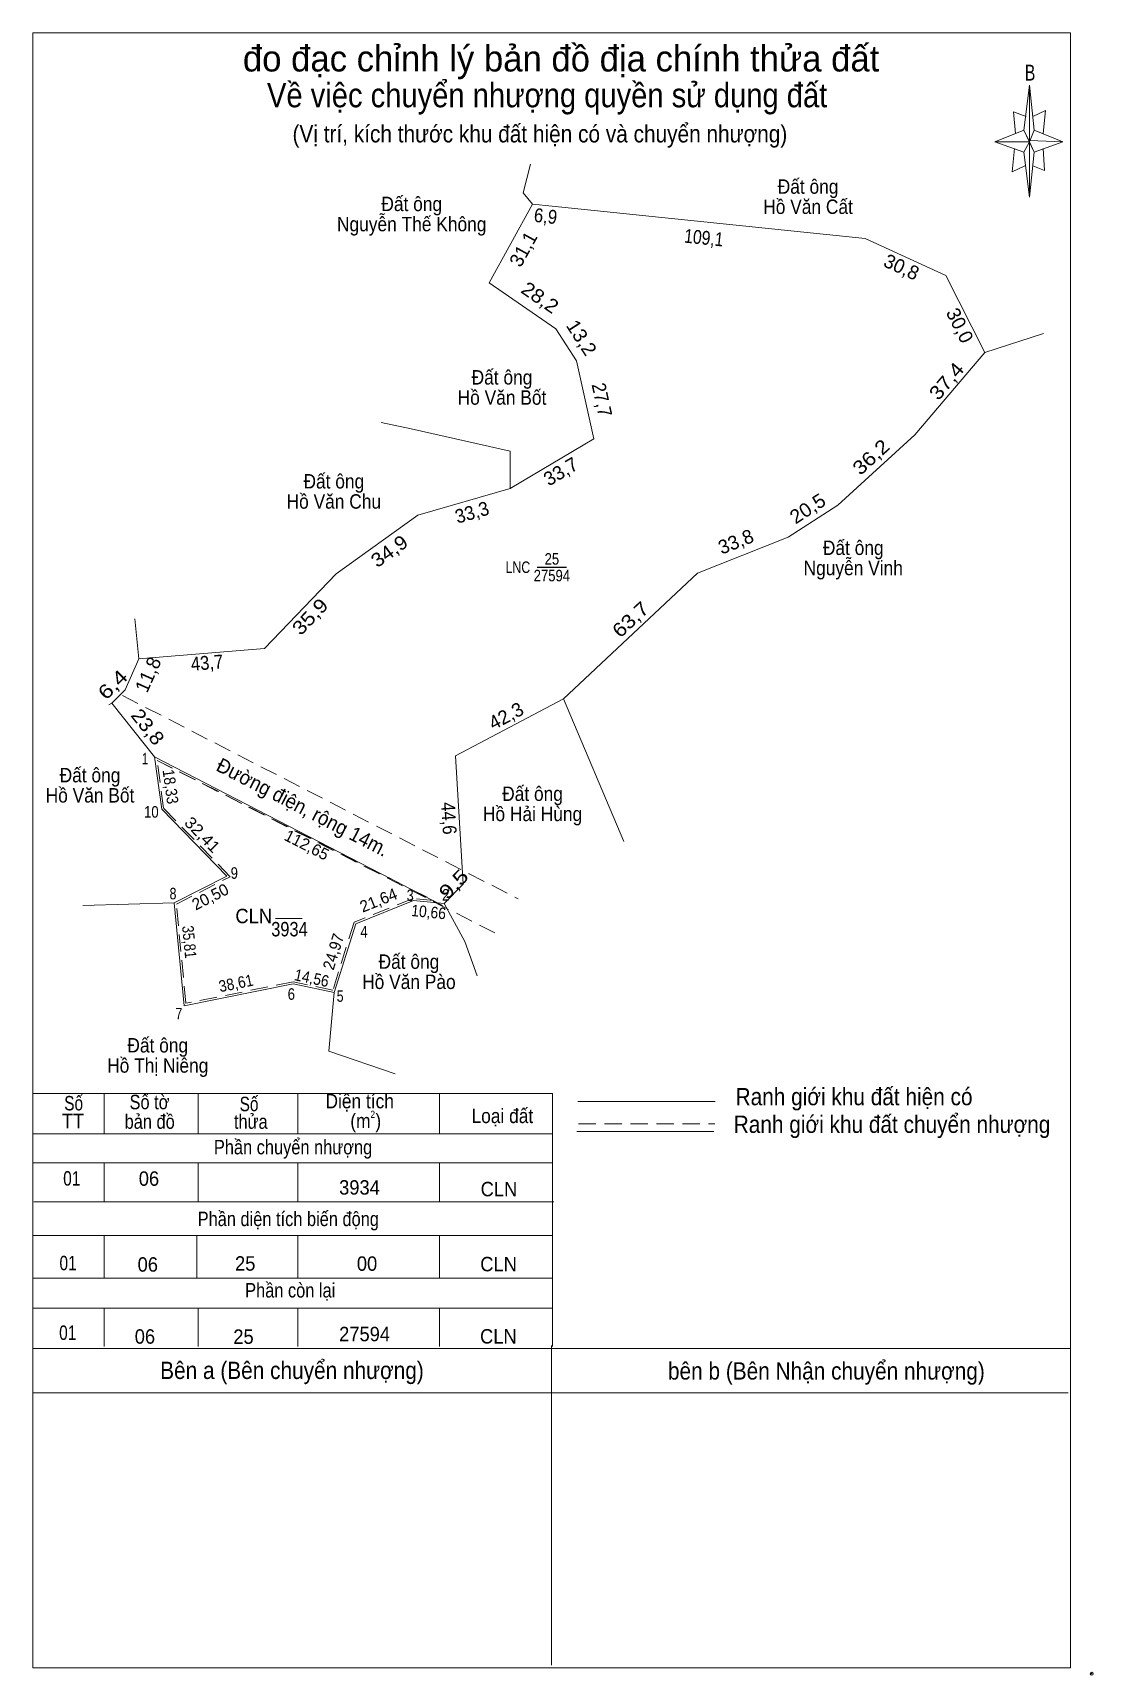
# Model space of a CAD drawing. Header units: metres. Extents: x 536855 to 540302, y 1836645 to 1837779.
# Drawn here: x 539934 to 540302, y 1837068 to 1837637 of the extents above; entities that cross this region are included whole.
import ezdxf
from ezdxf.enums import TextEntityAlignment as Align

# ---------------------------------------------------------------- set-up
doc = ezdxf.new("R2010")
doc.units = ezdxf.units.M
doc.header["$LTSCALE"] = 2
doc.header["$PDMODE"] = 32
doc.header["$PDSIZE"] = 1
doc.linetypes.add('DOTTED', pattern=[1.5, 0.3, -1.2])
doc.linetypes.add('MEDIUM_DASHED', pattern=[4.5, 3, -1.5])
for name, color, linetype, lineweight in [('1', 7, 'DOTTED', 13), ('10', 7, 'Continuous', 13), ('5', 7, 'Continuous', 13)]:
    doc.layers.add(name, color=color, linetype=linetype, lineweight=lineweight)

msp = doc.modelspace()

# ---------------------------------------------------------------- texts
at = {"layer": '1', "width": 0.85}
msp.add_text('2', height=2.5, dxfattribs=at).set_placement((540052.385, 1837260.9), align=Align.CENTER)
at = {"layer": '10'}
for s, height, width, p in [('Đất ông', 5, 0.9, (540203.415, 1837581.36)), ('Đất ông', 5, 0.9, (540065.895, 1837575.34)), ('Hồ Văn Cất', 5, 0.9, (540203.405, 1837574.36)), ('Nguyễn Thế Không', 5, 0.9, (540065.89, 1837568.34)), ('Đất ông', 5, 0.9, (540097.215, 1837515.21)), ('Hồ Văn Bốt', 5, 0.9, (540097.215, 1837508.21)), ('Đất ông', 5, 0.9, (540038.875, 1837479.16)), ('Hồ Văn Chu', 5, 0.9, (540038.865, 1837472.16)), ('Đất ông', 5, 0.9, (540219.085, 1837456.1)), ('25', 4, 0.85, (540114.52, 1837452.74)), ('Nguyễn Vinh', 5, 0.9, (540219.08, 1837449.1)), ('27594', 4, 0.85, (540114.52, 1837446.96)), ('Đất ông', 5, 0.9, (539954.275, 1837377.26)), ('Hồ Văn Bốt', 5, 0.9, (539954.275, 1837370.26)), ('Đất ông', 5, 0.9, (540107.815, 1837370.81)), ('Hồ Hải Hùng', 5, 0.9, (540107.815, 1837363.81)), ('CLN', 5, 0.95, (540011.075, 1837328.41)), ('3934', 5, 0.85, (540023.47, 1837323.85)), ('Đất ông', 5, 0.9, (540064.925, 1837312.59)), ('Hồ Văn Pào', 5, 0.9, (540064.915, 1837305.59)), ('Đất ông', 5, 0.9, (539977.775, 1837283.58)), ('Hồ Thị Niêng', 5, 0.9, (539977.77, 1837276.58))]:
    msp.add_text(s, height=height, dxfattribs=dict(at, width=width)).set_placement(p, align=Align.CENTER)
for s, height, rotation, width, p in [('6,9', 4.8, 353.788, 0.9, (540112.085, 1837571.231)), ('109,1', 4.8, 354.135, 0.85, (540167.03, 1837563.759)), ('28,2', 4.8, 325.448, 1.1, (540109.069, 1837543.42)), ('13,2', 4.8, 302.808, 1.05, (540122.801, 1837530.155)), ('37,4', 4.8, 49.595, 1.15, (540253.28, 1837514.834)), ('27,7', 4.8, 282.421, 0.95, (540129.548, 1837509.416)), ('36,2', 4.8, 42.381, 1.15, (540226.862, 1837488.302)), ('20,5', 4.8, 32.962, 1.05, (540204.564, 1837470.198)), ('33,3', 4.8, 16.177, 0.95, (540087.471, 1837468.586)), ('34,9', 4.8, 35.601, 1.1, (540059.513, 1837455.486)), ('35,9', 4.8, 46.141, 1.15, (540032.351, 1837433.067)), ('63,7', 4.8, 43.072, 1.15, (540143.466, 1837431.986)), ('43,7', 4.8, 4.752, 0.9, (539995.066, 1837416.368)), ('6,4', 4.8, 44.81, 1.25, (539963.844, 1837409.454)), ('23,8', 4.8, 308.382, 1.1, (539972.437, 1837395.015)), ('Đường điện, rộng 14m.', 5, 332.731, 0.95, (540026.94, 1837366.422)), ('18,33', 4, 277.838, 0.9, (539980.245, 1837375.508)), ('44,6', 4.8, 273.406, 0.9, (540076.399, 1837364.653)), ('32,41', 4, 314.262, 1.1, (539991.822, 1837357.711)), ('9,5', 4.8, 45.471, 1.25, (540082.121, 1837340.252)), ('10,66', 4, 354.295, 0.9, (540071.581, 1837330.333)), ('35,81', 4, 275.48, 0.85, (539986.742, 1837321.726)), ('24,97', 4, 72.69, 0.95, (540040.633, 1837317.955)), ('38,61', 4, 11.292, 0.9, (540005.313, 1837305.643)), ('14,56', 4, 348.15, 0.9, (540030.784, 1837307.451))]:
    msp.add_text(s, height=height, rotation=rotation, dxfattribs=dict(at, width=width)).set_placement(p, align=Align.CENTER)
for s, height, rotation, p in [('31,1', 4.8, 61.113, (540106.71, 1837561.006)), ('30,8', 4.8, 335.447, (540234.848, 1837553.783)), ('30,0', 4.8, 296.728, (540253.926, 1837534.619)), ('33,7', 4.8, 30.731, (540118.834, 1837482.99)), ('33,8', 4.8, 21.707, (540179.237, 1837458.494)), ('11,8', 4.8, 65.909, (539976.621, 1837413.66)), ('42,3', 4.8, 27.86, (540099.748, 1837398.18)), ('112,65', 4, 333.139, (540028.581, 1837353.748)), ('20,50', 4, 26.915, (539996.89, 1837335.801)), ('21,64', 4, 21.836, (540055.091, 1837334.531))]:
    msp.add_text(s, height=height, rotation=rotation, dxfattribs=at).set_placement(p, align=Align.CENTER)
for s, width, p in [('LNC ', 0.8, (540108.2, 1837449.85)), (' 1', 0.75, (539974.5, 1837383.5)), (' 10', 0.85, (539978.08, 1837365.02)), (' 9', 0.85, (540005.6, 1837343.81)), (' 8', 0.8, (539984.26, 1837336.68)), (' 3', 0.8, (540066.54, 1837336.1)), (' 2', 0.85, (540078.98, 1837336.27)), (' 4', 0.85, (540050.59, 1837323.45)), (' 6', 0.85, (540025.38, 1837301.85)), (' 5', 0.8, (540042.24, 1837301.16)), (' 7', 0.8, (539986.3, 1837295.05))]:
    msp.add_text(s, height=4, dxfattribs=dict(at, width=width)).set_placement(p, align=Align.RIGHT)
at = {"layer": '5'}
msp.add_text('đo đạc chỉnh lý bản đồ địa chính thửa đất', height=9, dxfattribs=at).set_placement((540117.73, 1837623.76), align=Align.CENTER)
for s, height, width, p in [('B', 5.51, 0.75, (540280.43, 1837620.6)), ('Về việc chuyển nhượng quyền sử dụng đất', 8.4, 0.9, (540112.875, 1837611.35)), ('(Vị trí, kích thước khu đất hiện có và chuyển nhượng)', 6, 0.9, (540110.365, 1837599.16)), ('Ranh giới khu đất hiện có', 6, 0.9, (540219.37, 1837265.28)), ('Số', 5, 0.8, (539948.59, 1837263.5)), ('Số tờ', 5, 0.85, (539974.905, 1837263.9)), ('Số', 5, 0.8, (540009.45, 1837263.22)), ('Diện tích', 5, 0.9, (540047.845, 1837264.22)), ('Loại đất', 5, 0.9, (540097.345, 1837259.1)), ('TT', 5, 0.95, (539948.365, 1837257.32)), ('bản đồ', 5, 0.85, (539974.975, 1837257.12)), ('thửa', 5, 0.85, (540010.055, 1837257.12)), ('(m )', 5, 0.9, (540049.93, 1837257.38)), ('Ranh giới khu đất chuyển nhượng', 6, 0.9, (540232.55, 1837255.69)), ('Phần chuyển nhượng', 5, 0.85, (540024.72, 1837248.26)), ('01', 5, 0.8, (539947.94, 1837237.42)), ('06', 5, 0.95, (539974.72, 1837237.36)), ('3934', 5, 0.95, (540047.77, 1837234.3)), ('CLN', 5, 0.95, (540096.16, 1837233.71)), ('Phần diện tích biến động', 5, 0.85, (540023.07, 1837223.38)), ('01', 5, 0.8, (539946.66, 1837208.06)), ('25', 5, 0.95, (540008.12, 1837207.92)), ('00', 5, 0.95, (540050.39, 1837207.88)), ('CLN', 5, 0.95, (540096.02, 1837207.7)), ('06', 5, 0.95, (539974.32, 1837207.58)), ('Phần còn lại', 5, 0.85, (540023.74, 1837198.62)), ('01', 5, 0.8, (539946.54, 1837183.91)), ('06', 5, 0.95, (539973.32, 1837182.6)), ('25', 5, 0.95, (540007.52, 1837182.54)), ('27594', 5, 0.95, (540049.535, 1837183.45)), ('CLN', 5, 0.95, (540095.96, 1837182.66)), ('Bên a (Bên chuyển nhượng)', 6, 0.9, (540024.35, 1837170.36)), ('bên b (Bên Nhận chuyển nhượng)', 6, 0.9, (540209.765, 1837170.16))]:
    msp.add_text(s, height=height, dxfattribs=dict(at, width=width)).set_placement(p, align=Align.CENTER)

# ---------------------------------------------------------------- linework, layer by layer
at = {"layer": '10'}
for p, q in [((540107.77, 1837577.77), (540092.73, 1837550.51)), ((540285.13, 1837532.89), (540264.71, 1837526.31)), ((540065.65, 1837499.86), (540055.3, 1837502.03)), ((539969.78, 1837433.99), (539971.24, 1837420.06)), ((540118.57, 1837406.25), (540139.5, 1837356.75)), ((539976.65, 1837386.1), (540076.56, 1837334.6)), ((539983.49, 1837335.45), (539951.77, 1837334.52)), ((540018.59, 1837329.99), (540027.93, 1837329.99))]:
    msp.add_line(p, q, dxfattribs=at)
at = {"layer": '10', "lineweight": 25}
msp.add_line((540109.46, 1837451.85), (540119.58, 1837451.85), dxfattribs=at)
at = {"layer": '10', "linetype": 'MEDIUM_DASHED'}
for p, q in [((539965.56, 1837407.36), (540102.84, 1837336.83)), ((540094.74, 1837325.03), (539977.53, 1837384.87))]:
    msp.add_line(p, q, dxfattribs=at)
at = {"layer": '10'}
for points in [[(540107.09, 1837591.6), (540104.6, 1837581.65), (540107.77, 1837577.77)], [(540107.77, 1837577.77), (540114.66, 1837577.02), (540223.2, 1837565.87), (540251.24, 1837553.06), (540264.71, 1837526.31)], [(540092.73, 1837550.51), (540115.95, 1837534.52), (540123.08, 1837523.46)], [(540118.57, 1837406.25), (540165.09, 1837449.74), (540196.49, 1837462.24), (540213.7, 1837473.4), (540240.45, 1837497.81), (540264.71, 1837526.31)], [(540100.04, 1837479.16), (540129.04, 1837496.4), (540123.08, 1837523.46)], [(540100.04, 1837479.16), (540100.02, 1837492.07), (540065.65, 1837499.86)], [(539971.24, 1837420.06), (540014.79, 1837423.68), (540039.64, 1837449.54), (540068.05, 1837469.88), (540100.04, 1837479.16)], [(539971.24, 1837420.06), (539966.42, 1837409.28), (539961.87, 1837404.76)], [(539983.49, 1837335.45), (540001.77, 1837344.73), (539979.15, 1837367.94), (539976.65, 1837386.1), (539961.87, 1837404.76), (539960.8, 1837404.18)], [(540077.15, 1837335.2), (540083.78, 1837341.94), (540081.13, 1837386.46), (540118.57, 1837406.25)], [(540039.02, 1837304.37), (540024.77, 1837307.36), (539986.91, 1837299.8), (539983.49, 1837335.45)], [(540077.15, 1837335.2), (540066.54, 1837336.26), (540046.45, 1837328.21), (540039.02, 1837304.37)], [(540088.6, 1837310.2), (540084.3, 1837322.05), (540077.15, 1837335.2)], [(540039.02, 1837304.37), (540037.11, 1837284), (540060.1, 1837276.18)]]:
    msp.add_lwpolyline(points, dxfattribs=at)
at = {"layer": '10', "linetype": 'MEDIUM_DASHED'}
msp.add_lwpolyline([(539977.53, 1837384.87), (540073.49, 1837336.27), (540066.44, 1837336.97), (540045.88, 1837328.74), (540038.54, 1837305.19), (540024.77, 1837308.07), (539987.53, 1837300.64), (539984.23, 1837335.04), (540002.94, 1837344.54), (539979.81, 1837368.26)], close=True, dxfattribs=at)
at = {"layer": '5'}
for p, q in [((540278.23, 1837603.4), (540280.23, 1837619)), ((540281.83, 1837603.4), (540291.83, 1837599.4)), ((540278.23, 1837595.8), (540268.23, 1837599.4)), ((540281.83, 1837595.8), (540280.23, 1837580.2)), ((540285.03, 1837597), (540285.43, 1837589.4)), ((540285.43, 1837589.4), (540281.43, 1837591)), ((539934.43, 1837269.36), (540114.75, 1837269.36)), ((539959.15, 1837269.36), (539959.15, 1837255.66)), ((539991.75, 1837269.36), (539991.75, 1837255.36)), ((540026.35, 1837269.36), (540026.35, 1837255.36)), ((540075.55, 1837269.36), (540075.55, 1837255.36)), ((540114.75, 1837269.36), (540114.75, 1837181.66)), ((540123.55, 1837266.55), (540171.15, 1837266.55)), ((539934.43, 1837255.36), (540114.75, 1837255.36)), ((540123.15, 1837256.15), (540170.75, 1837256.15)), ((539934.43, 1837245.36), (540114.75, 1837245.36)), ((539959.15, 1837245.36), (539959.15, 1837231.76)), ((539991.75, 1837245.36), (539991.75, 1837231.76)), ((540026.35, 1837245.36), (540026.35, 1837231.76)), ((540075.55, 1837245.36), (540075.55, 1837231.76)), ((539934.83, 1837231.76), (540115.15, 1837231.76)), ((539934.43, 1837220.16), (540114.75, 1837220.16)), ((539959.15, 1837220.16), (539959.15, 1837205.36)), ((539991.35, 1837220.16), (539991.35, 1837205.36)), ((540026.35, 1837220.16), (540026.35, 1837205.36)), ((540075.55, 1837220.16), (540075.55, 1837205.36)), ((539934.43, 1837205.36), (540114.75, 1837205.36)), ((539934.43, 1837194.96), (540114.75, 1837194.96)), ((539959.15, 1837194.96), (539959.15, 1837181.66)), ((539991.75, 1837194.96), (539991.75, 1837181.66)), ((540026.35, 1837194.96), (540026.35, 1837181.66)), ((540075.55, 1837194.96), (540075.55, 1837181.66)), ((539934.43, 1837180.96), (540294.43, 1837180.96)), ((539934.43, 1837180.96), (540294.43, 1837180.96)), ((539934.43, 1837180.96), (540294.43, 1837180.96)), ((540114.43, 1837181.96), (540114.43, 1837071.16)), ((539934.43, 1837165.56), (540293.63, 1837165.56))]:
    msp.add_line(p, q, dxfattribs=at)
at = {"layer": '5', "linetype": 'MEDIUM_DASHED'}
msp.add_line((540123.81, 1837258.83), (540171.01, 1837258.83), dxfattribs=at)
at = {"layer": '5'}
for points in [[(539934.43, 1837637.16), (540294.43, 1837637.16), (540294.43, 1837070.16), (539934.43, 1837070.16)], [(540280.23, 1837619), (540281.83, 1837603.4), (540280.23, 1837599.4)], [(540280.23, 1837599.4), (540268.23, 1837599.4), (540278.23, 1837603.4), (540281.83, 1837595.8), (540291.83, 1837599.4), (540280.23, 1837599.8)], [(540280.23, 1837599.4), (540280.23, 1837580.2), (540278.23, 1837595.8)]]:
    msp.add_lwpolyline(points, close=True, dxfattribs=at)
for points in [[(540279.03, 1837608.2), (540274.63, 1837609.8), (540275.43, 1837602.2)], [(540281.43, 1837608.2), (540285.83, 1837610.2), (540285.03, 1837602.2)], [(540280.23, 1837599.4), (540278.23, 1837603.4), (540268.23, 1837599.4)], [(540275.03, 1837597), (540274.23, 1837589), (540278.63, 1837591)], [(540280.23, 1837599.4), (540281.83, 1837595.8), (540291.83, 1837599.4)]]:
    msp.add_lwpolyline(points, dxfattribs=at)
msp.add_point((540301.83, 1837068.16), dxfattribs=at)

msp.set_redraw_order([(e.dxf.handle, doc.entitydb.next_handle()) for e in msp.query("TEXT MTEXT ATTDEF DIMENSION ARC_DIMENSION")])  # texts and dimensions are drawn at this point

doc.saveas('drawing.dxf')
